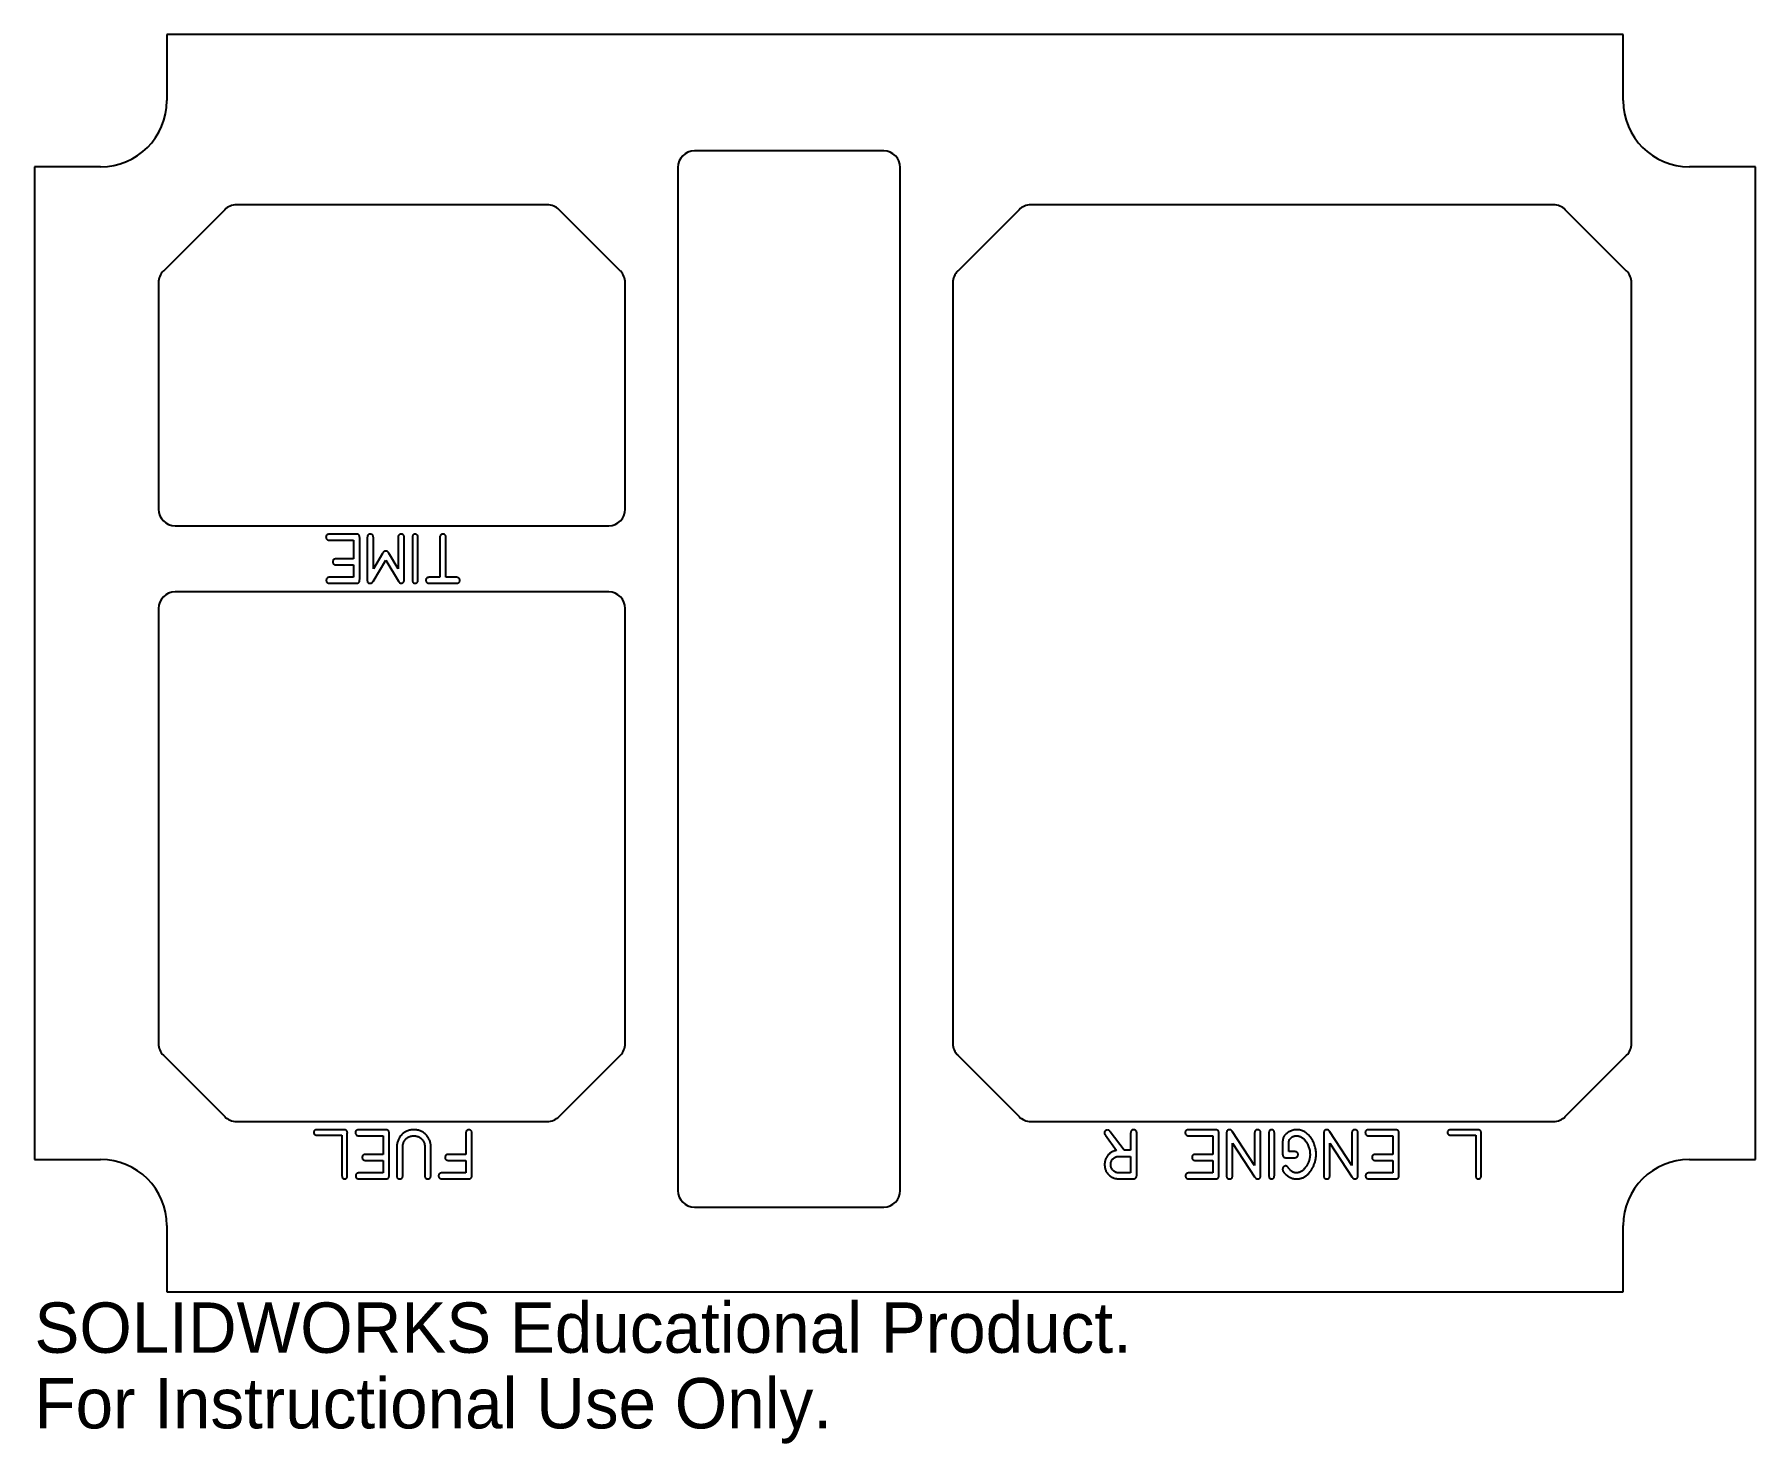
# Model space of a CAD drawing. Header units: inches. Extents: x -6.5 to 0, y -5.32 to 0.
import ezdxf

# ---------------------------------------------------------------- set-up
doc = ezdxf.new("R2010")
doc.units = ezdxf.units.IN
doc.header["$MEASUREMENT"] = 0
doc.styles.add('SLDTEXTSTYLE0', font='Arail.ttf')

msp = doc.modelspace()

# ---------------------------------------------------------------- texts
at = {"color": 7, "linetype": 'Continuous', "char_height": 0.1903, "attachment_point": 1, "style": 'SLDTEXTSTYLE0'}
for s, insert in [('SOLIDWORKS Educational Product.', (-6.5, -4.7901)), ('For Instructional Use Only.', (-6.5, -5.0756))]:
    msp.add_mtext(s, dxfattribs=dict(at, insert=insert))

# ---------------------------------------------------------------- linework, layer by layer
at = {"color": 1, "linetype": 'Continuous', "lineweight": 25}
for p, q in [((-6, 0), (-6, -0.25)), ((-0.5, 0), (-6, 0)), ((-0.5, -0.25), (-0.5, 0)), ((-3.2925, -0.44), (-4.0075, -0.44)), ((-6.5, -0.5), (-6.5, -4.25)), ((-6.25, -0.5), (-6.5, -0.5)), ((-4.07, -0.5025), (-4.07, -4.3675)), ((-3.23, -4.3675), (-3.23, -0.5025)), ((0, -0.5), (-0.25, -0.5)), ((0, -4.25), (0, -0.5)), ((-4.5629, -0.6438), (-5.7371, -0.6438)), ((-0.7629, -0.6438), (-2.7371, -0.6438)), ((-5.7812, -0.6621), (-6.0129, -0.8938)), ((-4.2871, -0.8938), (-4.5187, -0.6621)), ((-2.7812, -0.6621), (-3.0129, -0.8938)), ((-0.4871, -0.8938), (-0.7188, -0.6621)), ((-6.0312, -0.9379), (-6.0312, -1.7937)), ((-4.2687, -1.7937), (-4.2687, -0.9379)), ((-3.0312, -0.9379), (-3.0312, -3.8121)), ((-0.4688, -3.8121), (-0.4688, -0.9379)), ((-5.9688, -1.8562), (-4.3312, -1.8562)), ((-5.3838, -1.9106), (-5.2947, -1.9106)), ((-5.2864, -1.8877), (-5.3824, -1.8877)), ((-5.2947, -1.9106), (-5.2947, -1.9808)), ((-5.2717, -2.0586), (-5.2717, -1.9029)), ((-5.2429, -1.9004), (-5.2429, -2.0614)), ((-5.22, -2.0182), (-5.22, -1.9017)), ((-5.1266, -1.9023), (-5.1266, -2.0182)), ((-5.1036, -2.0584), (-5.1036, -1.9028)), ((-5.0723, -1.9004), (-5.0723, -2.0611)), ((-5.0519, -2.0602), (-5.0519, -1.9004)), ((-4.9688, -1.9018), (-4.9688, -2.0506)), ((-4.9459, -2.0506), (-4.9459, -1.9032)), ((-5.3589, -2.0037), (-5.2947, -2.0037)), ((-5.2947, -1.9808), (-5.3578, -1.9808)), ((-5.2947, -2.0037), (-5.2947, -2.0506)), ((-5.2211, -2.0662), (-5.1733, -1.9858)), ((-5.1859, -1.9615), (-5.22, -2.0182)), ((-5.1733, -1.9858), (-5.1255, -2.0651)), ((-5.1266, -2.0182), (-5.1612, -1.9601)), ((-5.3835, -2.0735), (-5.2869, -2.0735)), ((-5.2947, -2.0506), (-5.3824, -2.0506)), ((-5.0071, -2.0735), (-4.9096, -2.0735)), ((-4.9688, -2.0506), (-5.0062, -2.0506)), ((-4.9082, -2.0506), (-4.9459, -2.0506)), ((-4.3312, -2.1063), (-5.9688, -2.1063)), ((-6.0312, -2.1688), (-6.0312, -3.8121)), ((-4.2687, -3.8121), (-4.2687, -2.1688)), ((-6.0129, -3.8563), (-5.7812, -4.0879)), ((-4.5187, -4.0879), (-4.2871, -3.8563)), ((-3.0129, -3.8563), (-2.7812, -4.0879)), ((-0.7188, -4.0879), (-0.4871, -3.8563)), ((-5.7371, -4.1063), (-4.5629, -4.1063)), ((-5.4319, -4.158), (-5.3386, -4.158)), ((-5.3311, -4.1377), (-5.43, -4.1377)), ((-5.3386, -4.158), (-5.3386, -4.3111)), ((-5.3183, -4.3111), (-5.3183, -4.1514)), ((-5.1752, -4.1377), (-5.2712, -4.1377)), ((-5.1605, -4.3086), (-5.1605, -4.1529)), ((-4.8705, -4.1527), (-4.8705, -4.2308)), ((-4.8476, -4.308), (-4.8476, -4.1527)), ((-2.7371, -4.1063), (-0.7629, -4.1063)), ((-2.4551, -4.1586), (-2.4133, -4.2161)), ((-2.3849, -4.2152), (-2.4368, -4.145)), ((-2.3602, -4.1528), (-2.3602, -4.2152)), ((-2.3372, -4.3075), (-2.3372, -4.1538)), ((-2.0415, -4.1377), (-2.1375, -4.1377)), ((-2.0269, -4.3086), (-2.0269, -4.1529)), ((-1.9981, -4.1507), (-1.9981, -4.3097)), ((-1.8921, -4.2734), (-1.9751, -4.145)), ((-1.8921, -4.151), (-1.8921, -4.2734)), ((-1.8691, -4.3092), (-1.8691, -4.1526)), ((-1.8378, -4.1504), (-1.8378, -4.3111)), ((-1.8174, -4.3102), (-1.8174, -4.1504)), ((-1.6309, -4.1507), (-1.6309, -4.3097)), ((-1.5249, -4.2734), (-1.6079, -4.145)), ((-1.5249, -4.151), (-1.5249, -4.2734)), ((-1.5019, -4.3092), (-1.5019, -4.1526)), ((-1.3614, -4.1377), (-1.4574, -4.1377)), ((-1.3467, -4.3086), (-1.3467, -4.1529)), ((-1.1501, -4.158), (-1.0568, -4.158)), ((-1.0492, -4.1377), (-1.1481, -4.1377)), ((-1.0568, -4.158), (-1.0568, -4.3111)), ((-1.0364, -4.3111), (-1.0364, -4.1514)), ((-5.2726, -4.1606), (-5.1835, -4.1606)), ((-5.1835, -4.1606), (-5.1835, -4.2308)), ((-5.1317, -4.2048), (-5.1317, -4.3083)), ((-5.1088, -4.3083), (-5.1088, -4.2073)), ((-5.0257, -4.2065), (-5.0257, -4.3097)), ((-5.0028, -4.3103), (-5.0028, -4.2059)), ((-2.3602, -4.2152), (-2.3849, -4.2152)), ((-2.1389, -4.1606), (-2.0498, -4.1606)), ((-2.0498, -4.1606), (-2.0498, -4.2308)), ((-1.9751, -4.3087), (-1.9751, -4.1881)), ((-1.9751, -4.1881), (-1.8918, -4.3156)), ((-1.786, -4.184), (-1.786, -4.2278)), ((-1.7631, -4.2204), (-1.7631, -4.1914)), ((-1.7428, -4.2204), (-1.7631, -4.2204)), ((-1.6079, -4.3087), (-1.6079, -4.1881)), ((-1.6079, -4.1881), (-1.5246, -4.3156)), ((-1.4588, -4.1606), (-1.3697, -4.1606)), ((-1.3697, -4.1606), (-1.3697, -4.2308)), ((-6.5, -4.25), (-6.25, -4.25)), ((-5.2477, -4.2537), (-5.1835, -4.2537)), ((-5.1835, -4.2308), (-5.2466, -4.2308)), ((-5.1835, -4.2537), (-5.1835, -4.3006)), ((-4.9334, -4.2537), (-4.8705, -4.2537)), ((-4.8705, -4.2308), (-4.9325, -4.2308)), ((-4.8705, -4.2537), (-4.8705, -4.3006)), ((-2.4002, -4.2382), (-2.3602, -4.2382)), ((-2.3602, -4.2382), (-2.3602, -4.3006)), ((-2.1141, -4.2537), (-2.0498, -4.2537)), ((-2.0498, -4.2308), (-2.1129, -4.2308)), ((-2.0498, -4.2537), (-2.0498, -4.3006)), ((-1.7711, -4.2434), (-1.7439, -4.2434)), ((-1.4339, -4.2537), (-1.3697, -4.2537)), ((-1.3697, -4.2308), (-1.4328, -4.2308)), ((-1.3697, -4.2537), (-1.3697, -4.3006)), ((-0.25, -4.25), (0, -4.25)), ((-5.2723, -4.3235), (-5.1757, -4.3235)), ((-5.1835, -4.3006), (-5.2712, -4.3006)), ((-4.8705, -4.3006), (-4.9588, -4.3006)), ((-4.9588, -4.3235), (-4.864, -4.3235)), ((-2.3602, -4.3006), (-2.4022, -4.3006)), ((-2.4014, -4.3235), (-2.3541, -4.3235)), ((-2.1387, -4.3235), (-2.0421, -4.3235)), ((-2.0498, -4.3006), (-2.1375, -4.3006)), ((-1.4585, -4.3235), (-1.3619, -4.3235)), ((-1.3697, -4.3006), (-1.4574, -4.3006)), ((-4.0075, -4.43), (-3.2925, -4.43)), ((-6, -4.5), (-6, -4.75)), ((-0.5, -4.75), (-0.5, -4.5)), ((-6, -4.75), (-0.5, -4.75))]:
    msp.add_line(p, q, dxfattribs=at)
for centre, radius, start, end in [((-6.25, -0.25), 0.25, 270, 0), ((-0.25, -0.25), 0.25, 180, 270), ((-4.0075, -0.5025), 0.0625, 90, 180), ((-3.2925, -0.5025), 0.0625, 0, 90), ((-5.7371, -0.7063), 0.0625, 90, 135), ((-4.5629, -0.7063), 0.0625, 45, 90), ((-2.7371, -0.7063), 0.0625, 90, 135), ((-0.7629, -0.7063), 0.0625, 45, 90), ((-5.9688, -0.9379), 0.0625, 135, 180), ((-4.3312, -0.9379), 0.0625, 0, 45), ((-2.9688, -0.9379), 0.0625, 135, 180), ((-0.5312, -0.9379), 0.0625, 0, 45), ((-5.9688, -1.7937), 0.0625, 180, 270), ((-4.3312, -1.7937), 0.0625, 270, 0), ((-5.9688, -2.1688), 0.0625, 90, 180), ((-4.3312, -2.1688), 0.0625, 0, 90), ((-5.9688, -3.8121), 0.0625, 180, 225), ((-4.3312, -3.8121), 0.0625, 315, 0), ((-2.9688, -3.8121), 0.0625, 180, 225), ((-0.5312, -3.8121), 0.0625, 315, 0), ((-5.7371, -4.0438), 0.0625, 225, 270), ((-4.5629, -4.0438), 0.0625, 270, 315), ((-2.7371, -4.0438), 0.0625, 225, 270), ((-0.7629, -4.0438), 0.0625, 270, 315), ((-6.25, -4.5), 0.25, 0, 90), ((-0.25, -4.5), 0.25, 90, 180), ((-4.0075, -4.3675), 0.0625, 180, 270), ((-3.2925, -4.3675), 0.0625, 270, 0)]:
    msp.add_arc(centre, radius, start, end, dxfattribs=at)
for points, knots in [([(-5.3824, -1.8877), (-5.3837, -1.8877), (-5.3862, -1.8877), (-5.3897, -1.8882), (-5.3926, -1.889), (-5.395, -1.8902), (-5.3969, -1.8919), (-5.3982, -1.8939), (-5.3989, -1.8964), (-5.3989, -1.8981), (-5.3989, -1.899)], [0, 0, 0, 0, 0.174573, 0.32497, 0.454688, 0.569092, 0.673273, 0.774858, 0.880749, 1, 1, 1, 1]), ([(-5.3989, -1.899), (-5.3987, -1.9003), (-5.3985, -1.9026), (-5.3969, -1.9058), (-5.3945, -1.9083), (-5.3924, -1.9093), (-5.3913, -1.9098)], [0, 0, 0, 0, 0.269511, 0.509617, 0.744319, 1, 1, 1, 1]), ([(-5.3913, -1.9098), (-5.3909, -1.91), (-5.39, -1.9103), (-5.3884, -1.9106), (-5.3863, -1.9106), (-5.3847, -1.9106), (-5.3838, -1.9106)], [0, 0, 0, 0, 0.185122, 0.36714, 0.620416, 1, 1, 1, 1]), ([(-5.2717, -1.9029), (-5.2717, -1.9015), (-5.2716, -1.8991), (-5.2721, -1.8957), (-5.2729, -1.8929), (-5.2745, -1.8907), (-5.2766, -1.8892), (-5.2794, -1.8882), (-5.2827, -1.8876), (-5.2851, -1.8876), (-5.2864, -1.8877)], [0, 0, 0, 0, 0.157549, 0.290229, 0.403641, 0.503585, 0.603169, 0.714666, 0.84627, 1, 1, 1, 1]), ([(-5.2316, -1.8877), (-5.2325, -1.8877), (-5.2341, -1.8878), (-5.2364, -1.8884), (-5.2383, -1.8894), (-5.24, -1.8909), (-5.2412, -1.8927), (-5.2421, -1.8949), (-5.2427, -1.8975), (-5.2429, -1.8994), (-5.2429, -1.9004)], [0, 0, 0, 0, 0.132713, 0.252265, 0.363903, 0.472404, 0.585277, 0.708362, 0.846212, 1, 1, 1, 1]), ([(-5.2208, -1.8934), (-5.2214, -1.8925), (-5.2225, -1.8909), (-5.225, -1.8891), (-5.2281, -1.888), (-5.2304, -1.8878), (-5.2316, -1.8877)], [0, 0, 0, 0, 0.230738, 0.462129, 0.711791, 1, 1, 1, 1]), ([(-5.22, -1.9017), (-5.22, -1.9007), (-5.22, -1.8989), (-5.2202, -1.8965), (-5.2204, -1.8948), (-5.2207, -1.8938), (-5.2208, -1.8934)], [0, 0, 0, 0, 0.373746, 0.642778, 0.836324, 1, 1, 1, 1]), ([(-5.1255, -1.8939), (-5.1257, -1.8944), (-5.126, -1.8955), (-5.1264, -1.8973), (-5.1266, -1.8996), (-5.1266, -1.9013), (-5.1266, -1.9023)], [0, 0, 0, 0, 0.195534, 0.395189, 0.647995, 1, 1, 1, 1]), ([(-5.1148, -1.8877), (-5.116, -1.8878), (-5.1183, -1.888), (-5.1214, -1.8893), (-5.124, -1.8912), (-5.125, -1.893), (-5.1255, -1.8939)], [0, 0, 0, 0, 0.264173, 0.52785, 0.771962, 1, 1, 1, 1]), ([(-5.1036, -1.9028), (-5.1036, -1.9016), (-5.1037, -1.8993), (-5.1041, -1.8961), (-5.105, -1.8934), (-5.1062, -1.8912), (-5.1079, -1.8895), (-5.1099, -1.8883), (-5.1123, -1.8877), (-5.114, -1.8877), (-5.1148, -1.8877)], [0, 0, 0, 0, 0.16895, 0.315731, 0.445127, 0.5584, 0.663647, 0.767004, 0.877117, 1, 1, 1, 1]), ([(-5.0712, -1.8923), (-5.0714, -1.8928), (-5.0718, -1.8938), (-5.0721, -1.8955), (-5.0723, -1.8977), (-5.0723, -1.8994), (-5.0723, -1.9004)], [0, 0, 0, 0, 0.195782, 0.389856, 0.639234, 1, 1, 1, 1]), ([(-5.0622, -1.8877), (-5.0631, -1.8877), (-5.0649, -1.8879), (-5.0674, -1.8889), (-5.0697, -1.8903), (-5.0707, -1.8916), (-5.0712, -1.8923)], [0, 0, 0, 0, 0.254027, 0.515009, 0.769478, 1, 1, 1, 1]), ([(-5.0527, -1.8934), (-5.0531, -1.8926), (-5.0541, -1.8909), (-5.0565, -1.8892), (-5.0592, -1.8879), (-5.0612, -1.8878), (-5.0622, -1.8877)], [0, 0, 0, 0, 0.232738, 0.479688, 0.740584, 1, 1, 1, 1]), ([(-5.0519, -1.9004), (-5.0519, -1.8994), (-5.0519, -1.8979), (-5.0519, -1.8959), (-5.0522, -1.8945), (-5.0525, -1.8937), (-5.0527, -1.8934)], [0, 0, 0, 0, 0.403005, 0.651878, 0.824747, 1, 1, 1, 1]), ([(-4.9677, -1.8936), (-4.9679, -1.8941), (-4.9683, -1.8951), (-4.9687, -1.8968), (-4.9688, -1.899), (-4.9688, -1.9008), (-4.9688, -1.9018)], [0, 0, 0, 0, 0.1807637, 0.3698303, 0.622332, 1, 1, 1, 1]), ([(-4.9573, -1.8877), (-4.9585, -1.8877), (-4.9606, -1.8879), (-4.9636, -1.8891), (-4.9661, -1.891), (-4.9672, -1.8928), (-4.9677, -1.8936)], [0, 0, 0, 0, 0.271915, 0.5139, 0.751504, 1, 1, 1, 1]), ([(-4.9461, -1.8956), (-4.9463, -1.8951), (-4.9467, -1.8939), (-4.9476, -1.8924), (-4.9488, -1.8911), (-4.9507, -1.8896), (-4.9535, -1.888), (-4.956, -1.8878), (-4.9573, -1.8877)], [0, 0, 0, 0, 0.120094, 0.238507, 0.357556, 0.48472, 0.738153, 1, 1, 1, 1]), ([(-4.9459, -1.9032), (-4.9459, -1.9022), (-4.9458, -1.9006), (-4.9459, -1.8985), (-4.946, -1.8969), (-4.9461, -1.8961), (-4.9461, -1.8956)], [0, 0, 0, 0, 0.398255, 0.647892, 0.828751, 1, 1, 1, 1]), ([(-5.3578, -1.9808), (-5.359, -1.9808), (-5.3614, -1.9808), (-5.3646, -1.9813), (-5.3673, -1.9821), (-5.3696, -1.9833), (-5.3713, -1.985), (-5.3725, -1.987), (-5.3732, -1.9895), (-5.3732, -1.9912), (-5.3732, -1.9921)], [0, 0, 0, 0, 0.170074, 0.316341, 0.443121, 0.556197, 0.661047, 0.765272, 0.875406, 1, 1, 1, 1]), ([(-5.3732, -1.9921), (-5.3732, -1.993), (-5.3731, -1.9948), (-5.3725, -1.9973), (-5.3714, -1.9994), (-5.3697, -2.001), (-5.3676, -2.0023), (-5.3651, -2.0032), (-5.3622, -2.0037), (-5.36, -2.0037), (-5.3589, -2.0037)], [0, 0, 0, 0, 0.131943, 0.248643, 0.357121, 0.46377, 0.576078, 0.699869, 0.839541, 1, 1, 1, 1]), ([(-5.173, -1.9517), (-5.1737, -1.9517), (-5.1749, -1.9518), (-5.1767, -1.9519), (-5.1783, -1.9526), (-5.1798, -1.9533), (-5.1811, -1.9547), (-5.1826, -1.9564), (-5.1842, -1.9588), (-5.1853, -1.9606), (-5.1859, -1.9615)], [0, 0, 0, 0, 0.112445, 0.21645, 0.311298, 0.402519, 0.505251, 0.638112, 0.803125, 1, 1, 1, 1]), ([(-5.1612, -1.9601), (-5.1617, -1.9593), (-5.1626, -1.9579), (-5.164, -1.9559), (-5.1654, -1.9544), (-5.1671, -1.953), (-5.1696, -1.9518), (-5.1718, -1.9518), (-5.173, -1.9517)], [0, 0, 0, 0, 0.17998, 0.334171, 0.464622, 0.571081, 0.770118, 1, 1, 1, 1]), ([(-5.3824, -2.0506), (-5.3836, -2.0506), (-5.3859, -2.0506), (-5.3891, -2.0511), (-5.3918, -2.052), (-5.394, -2.0533), (-5.3958, -2.0549), (-5.397, -2.0571), (-5.3977, -2.0595), (-5.3977, -2.0613), (-5.3977, -2.0622)], [0, 0, 0, 0, 0.167024, 0.311138, 0.437927, 0.549828, 0.656796, 0.762138, 0.874038, 1, 1, 1, 1]), ([(-5.3977, -2.0622), (-5.3977, -2.0631), (-5.3977, -2.0648), (-5.397, -2.0672), (-5.3959, -2.0692), (-5.3943, -2.0709), (-5.3922, -2.0721), (-5.3897, -2.073), (-5.3868, -2.0735), (-5.3846, -2.0735), (-5.3835, -2.0735)], [0, 0, 0, 0, 0.127989, 0.244452, 0.351055, 0.459193, 0.570407, 0.695928, 0.837219, 1, 1, 1, 1]), ([(-5.2869, -2.0735), (-5.2856, -2.0735), (-5.2831, -2.0736), (-5.2798, -2.0731), (-5.277, -2.0721), (-5.2748, -2.0706), (-5.2732, -2.0684), (-5.2722, -2.0656), (-5.2717, -2.0623), (-5.2717, -2.0599), (-5.2717, -2.0586)], [0, 0, 0, 0, 0.157132, 0.289677, 0.403843, 0.503503, 0.602805, 0.715477, 0.846707, 1, 1, 1, 1]), ([(-5.2429, -2.0614), (-5.2429, -2.0624), (-5.243, -2.0642), (-5.2425, -2.0668), (-5.2418, -2.069), (-5.2405, -2.0708), (-5.239, -2.0722), (-5.237, -2.0731), (-5.2347, -2.0736), (-5.2331, -2.0735), (-5.2322, -2.0735)], [0, 0, 0, 0, 0.157138, 0.293657, 0.413846, 0.522798, 0.630234, 0.741011, 0.86118, 1, 1, 1, 1]), ([(-5.2322, -2.0735), (-5.2311, -2.0735), (-5.229, -2.0734), (-5.2265, -2.0724), (-5.2249, -2.0711), (-5.2237, -2.0698), (-5.2223, -2.0681), (-5.2215, -2.0669), (-5.2211, -2.0662)], [0, 0, 0, 0, 0.23655, 0.442392, 0.550927, 0.680922, 0.827996, 1, 1, 1, 1]), ([(-5.1255, -2.0651), (-5.1251, -2.0658), (-5.1243, -2.0672), (-5.1231, -2.0689), (-5.122, -2.0703), (-5.1205, -2.0717), (-5.1183, -2.0728), (-5.1164, -2.0729), (-5.1154, -2.073)], [0, 0, 0, 0, 0.180976, 0.334663, 0.468125, 0.579895, 0.780988, 1, 1, 1, 1]), ([(-5.1154, -2.073), (-5.1144, -2.073), (-5.1126, -2.0729), (-5.1102, -2.0723), (-5.108, -2.0712), (-5.1064, -2.0695), (-5.105, -2.0674), (-5.1042, -2.0648), (-5.1036, -2.0618), (-5.1036, -2.0596), (-5.1036, -2.0584)], [0, 0, 0, 0, 0.1314, 0.247774, 0.354267, 0.461615, 0.572866, 0.697925, 0.838731, 1, 1, 1, 1]), ([(-5.0723, -2.0611), (-5.0722, -2.0621), (-5.0722, -2.0639), (-5.0717, -2.0665), (-5.0709, -2.0688), (-5.0698, -2.0705), (-5.0684, -2.072), (-5.0666, -2.0729), (-5.0645, -2.0735), (-5.063, -2.0735), (-5.0622, -2.0735)], [0, 0, 0, 0, 0.162458, 0.305977, 0.430072, 0.545023, 0.649455, 0.757993, 0.87186, 1, 1, 1, 1]), ([(-5.0622, -2.0735), (-5.0614, -2.0735), (-5.0596, -2.0733), (-5.0572, -2.0724), (-5.055, -2.0709), (-5.0538, -2.0696), (-5.0532, -2.0689)], [0, 0, 0, 0, 0.252822, 0.495908, 0.737887, 1, 1, 1, 1]), ([(-5.0532, -2.0689), (-5.053, -2.0685), (-5.0525, -2.0675), (-5.0521, -2.0658), (-5.0519, -2.0633), (-5.0519, -2.0614), (-5.0519, -2.0602)], [0, 0, 0, 0, 0.17074, 0.353681, 0.613671, 1, 1, 1, 1]), ([(-5.0062, -2.0506), (-5.0075, -2.0506), (-5.0097, -2.0507), (-5.0129, -2.0511), (-5.0156, -2.052), (-5.0178, -2.0532), (-5.0195, -2.0548), (-5.0208, -2.0568), (-5.0215, -2.0591), (-5.0216, -2.0608), (-5.0216, -2.0617)], [0, 0, 0, 0, 0.167971, 0.315478, 0.443154, 0.558617, 0.664384, 0.768603, 0.877991, 1, 1, 1, 1]), ([(-5.0216, -2.0617), (-5.0216, -2.0626), (-5.0215, -2.0643), (-5.0208, -2.0668), (-5.0196, -2.0689), (-5.0179, -2.0707), (-5.0158, -2.0719), (-5.0133, -2.0729), (-5.0103, -2.0734), (-5.0082, -2.0735), (-5.0071, -2.0735)], [0, 0, 0, 0, 0.131132, 0.247224, 0.358152, 0.465143, 0.578981, 0.702243, 0.842783, 1, 1, 1, 1]), ([(-4.9096, -2.0735), (-4.9083, -2.0735), (-4.9059, -2.0735), (-4.9025, -2.073), (-4.8997, -2.0722), (-4.8973, -2.071), (-4.8955, -2.0694), (-4.8941, -2.0674), (-4.8935, -2.0651), (-4.8934, -2.0634), (-4.8934, -2.0625)], [0, 0, 0, 0, 0.172501, 0.322512, 0.454558, 0.568503, 0.674738, 0.776467, 0.882209, 1, 1, 1, 1]), ([(-4.8934, -2.0625), (-4.8934, -2.0616), (-4.8935, -2.0598), (-4.8943, -2.0574), (-4.8954, -2.0552), (-4.8971, -2.0535), (-4.8992, -2.0522), (-4.9018, -2.0513), (-4.9049, -2.0507), (-4.907, -2.0506), (-4.9082, -2.0506)], [0, 0, 0, 0, 0.129333, 0.24452, 0.353163, 0.460124, 0.575129, 0.700367, 0.841001, 1, 1, 1, 1]), ([(-5.4381, -4.1382), (-5.4391, -4.1387), (-5.4411, -4.1395), (-5.4434, -4.1418), (-5.4449, -4.1447), (-5.4452, -4.1469), (-5.4453, -4.148)], [0, 0, 0, 0, 0.259492, 0.497755, 0.736323, 1, 1, 1, 1]), ([(-5.4453, -4.148), (-5.4452, -4.1491), (-5.445, -4.1512), (-5.4434, -4.154), (-5.4412, -4.1563), (-5.4393, -4.1571), (-5.4383, -4.1575)], [0, 0, 0, 0, 0.25218, 0.505818, 0.756449, 1, 1, 1, 1]), ([(-5.4383, -4.1575), (-5.438, -4.1576), (-5.4372, -4.1579), (-5.4358, -4.158), (-5.4341, -4.158), (-5.4327, -4.158), (-5.4319, -4.158)], [0, 0, 0, 0, 0.187597, 0.37633, 0.625845, 1, 1, 1, 1]), ([(-5.43, -4.1377), (-5.4307, -4.1377), (-5.432, -4.1377), (-5.4337, -4.1376), (-5.435, -4.1377), (-5.4361, -4.1377), (-5.4371, -4.1378), (-5.4378, -4.1381), (-5.4381, -4.1382)], [0, 0, 0, 0, 0.270371, 0.477815, 0.635946, 0.739786, 0.884377, 1, 1, 1, 1]), ([(-5.3183, -4.1514), (-5.3182, -4.1503), (-5.3181, -4.1483), (-5.3186, -4.1455), (-5.3196, -4.143), (-5.321, -4.141), (-5.3228, -4.1394), (-5.3252, -4.1384), (-5.328, -4.1377), (-5.33, -4.1377), (-5.3311, -4.1377)], [0, 0, 0, 0, 0.146665, 0.277875, 0.393147, 0.501819, 0.610632, 0.724698, 0.853757, 1, 1, 1, 1]), ([(-5.2712, -4.1377), (-5.2725, -4.1377), (-5.275, -4.1377), (-5.2785, -4.1382), (-5.2814, -4.139), (-5.2838, -4.1402), (-5.2857, -4.1419), (-5.287, -4.1439), (-5.2877, -4.1464), (-5.2877, -4.1481), (-5.2877, -4.149)], [0, 0, 0, 0, 0.174573, 0.32497, 0.454688, 0.569092, 0.673273, 0.774858, 0.880749, 1, 1, 1, 1]), ([(-5.2877, -4.149), (-5.2875, -4.1503), (-5.2873, -4.1526), (-5.2857, -4.1558), (-5.2833, -4.1583), (-5.2812, -4.1593), (-5.2801, -4.1598)], [0, 0, 0, 0, 0.269511, 0.509617, 0.744319, 1, 1, 1, 1]), ([(-5.2801, -4.1598), (-5.2797, -4.16), (-5.2788, -4.1603), (-5.2772, -4.1606), (-5.2751, -4.1606), (-5.2735, -4.1606), (-5.2726, -4.1606)], [0, 0, 0, 0, 0.185122, 0.36714, 0.620416, 1, 1, 1, 1]), ([(-5.1605, -4.1529), (-5.1605, -4.1515), (-5.1604, -4.1491), (-5.1609, -4.1457), (-5.1617, -4.1429), (-5.1633, -4.1407), (-5.1654, -4.1392), (-5.1682, -4.1382), (-5.1715, -4.1376), (-5.1739, -4.1376), (-5.1752, -4.1377)], [0, 0, 0, 0, 0.157549, 0.290229, 0.403641, 0.503585, 0.603169, 0.714666, 0.84627, 1, 1, 1, 1]), ([(-5.0671, -4.1377), (-5.0695, -4.1378), (-5.074, -4.1379), (-5.0807, -4.1389), (-5.087, -4.1405), (-5.093, -4.1426), (-5.0987, -4.1452), (-5.104, -4.1484), (-5.109, -4.1522), (-5.1135, -4.1565), (-5.1177, -4.1613), (-5.1214, -4.1664), (-5.1244, -4.1719), (-5.127, -4.1778), (-5.129, -4.1841), (-5.1305, -4.1906), (-5.1315, -4.1976), (-5.1316, -4.2024), (-5.1317, -4.2048)], [0, 0, 0, 0, 0.067173, 0.131422, 0.193661, 0.254469, 0.313951, 0.37325, 0.432715, 0.493321, 0.554037, 0.614375, 0.674766, 0.736049, 0.798444, 0.863236, 0.930118, 1, 1, 1, 1]), ([(-5.0069, -4.1786), (-5.0076, -4.1771), (-5.0088, -4.174), (-5.0112, -4.1696), (-5.0137, -4.1654), (-5.0165, -4.1615), (-5.0196, -4.1579), (-5.023, -4.1545), (-5.0266, -4.1514), (-5.0305, -4.1486), (-5.0345, -4.1461), (-5.0388, -4.1439), (-5.0432, -4.142), (-5.0476, -4.1404), (-5.0523, -4.1393), (-5.0571, -4.1384), (-5.0621, -4.1378), (-5.0654, -4.1377), (-5.0671, -4.1377)], [0, 0, 0, 0, 0.065829, 0.129932, 0.192411, 0.254751, 0.315742, 0.376914, 0.437906, 0.499824, 0.561859, 0.622929, 0.684105, 0.745419, 0.807732, 0.870287, 0.934284, 1, 1, 1, 1]), ([(-4.8697, -4.1451), (-4.8699, -4.1455), (-4.8703, -4.1464), (-4.8705, -4.148), (-4.8706, -4.1501), (-4.8705, -4.1518), (-4.8705, -4.1527)], [0, 0, 0, 0, 0.183204, 0.368477, 0.61913, 1, 1, 1, 1]), ([(-4.8591, -4.1377), (-4.8603, -4.1378), (-4.8627, -4.138), (-4.8654, -4.1393), (-4.8672, -4.1407), (-4.8683, -4.142), (-4.8692, -4.1435), (-4.8696, -4.1446), (-4.8697, -4.1451)], [0, 0, 0, 0, 0.260463, 0.513082, 0.636554, 0.7556, 0.87629, 1, 1, 1, 1]), ([(-4.8484, -4.1442), (-4.849, -4.1433), (-4.8501, -4.1414), (-4.8526, -4.1393), (-4.8556, -4.138), (-4.8579, -4.1378), (-4.8591, -4.1377)], [0, 0, 0, 0, 0.2505977, 0.488274, 0.7291869, 1, 1, 1, 1]), ([(-4.8476, -4.1527), (-4.8476, -4.1516), (-4.8476, -4.1498), (-4.8477, -4.1475), (-4.8479, -4.1457), (-4.8483, -4.1447), (-4.8484, -4.1442)], [0, 0, 0, 0, 0.380827, 0.630759, 0.816703, 1, 1, 1, 1]), ([(-2.4475, -4.1386), (-2.4483, -4.1387), (-2.4499, -4.1388), (-2.4521, -4.1394), (-2.4541, -4.1404), (-2.4559, -4.1417), (-2.4573, -4.1434), (-2.4584, -4.1453), (-2.4591, -4.1474), (-2.4592, -4.1489), (-2.4593, -4.1497)], [0, 0, 0, 0, 0.135646, 0.261721, 0.384461, 0.506394, 0.629134, 0.747998, 0.871067, 1, 1, 1, 1]), ([(-2.4593, -4.1497), (-2.4592, -4.1503), (-2.4592, -4.1516), (-2.4586, -4.1535), (-2.4576, -4.1554), (-2.4567, -4.1566), (-2.4562, -4.1572)], [0, 0, 0, 0, 0.2263142, 0.4653287, 0.7196343, 1, 1, 1, 1]), ([(-2.4562, -4.1572), (-2.456, -4.1574), (-2.4555, -4.1578), (-2.4553, -4.1583), (-2.4551, -4.1586)], [0, 0, 0, 0, 0.599388, 1, 1, 1, 1]), ([(-2.4368, -4.145), (-2.4373, -4.1444), (-2.4381, -4.1433), (-2.4394, -4.1419), (-2.4406, -4.1408), (-2.4422, -4.1396), (-2.4445, -4.1387), (-2.4465, -4.1387), (-2.4475, -4.1386)], [0, 0, 0, 0, 0.167316, 0.314257, 0.44369, 0.554631, 0.763519, 1, 1, 1, 1]), ([(-2.3488, -4.1377), (-2.3497, -4.1377), (-2.3514, -4.1377), (-2.3538, -4.1383), (-2.3559, -4.1395), (-2.3575, -4.1412), (-2.3587, -4.1434), (-2.3596, -4.1461), (-2.3601, -4.1493), (-2.3601, -4.1516), (-2.3602, -4.1528)], [0, 0, 0, 0, 0.122837, 0.234702, 0.33802, 0.443195, 0.556426, 0.685775, 0.832502, 1, 1, 1, 1]), ([(-2.3375, -4.1461), (-2.3376, -4.1455), (-2.3379, -4.1443), (-2.3388, -4.1426), (-2.3399, -4.1412), (-2.3414, -4.14), (-2.343, -4.139), (-2.3448, -4.1382), (-2.3468, -4.1378), (-2.3481, -4.1377), (-2.3488, -4.1377)], [0, 0, 0, 0, 0.123366, 0.242353, 0.362472, 0.483883, 0.610359, 0.735567, 0.865265, 1, 1, 1, 1]), ([(-2.3372, -4.1538), (-2.3372, -4.1527), (-2.3372, -4.1509), (-2.3372, -4.1487), (-2.3373, -4.1472), (-2.3374, -4.1464), (-2.3375, -4.1461)], [0, 0, 0, 0, 0.430216, 0.695917, 0.868123, 1, 1, 1, 1]), ([(-2.1375, -4.1377), (-2.1389, -4.1377), (-2.1414, -4.1377), (-2.1448, -4.1382), (-2.1478, -4.139), (-2.1502, -4.1402), (-2.152, -4.1419), (-2.1533, -4.1439), (-2.1541, -4.1464), (-2.154, -4.1481), (-2.154, -4.149)], [0, 0, 0, 0, 0.174573, 0.32497, 0.454688, 0.569092, 0.673273, 0.774858, 0.880749, 1, 1, 1, 1]), ([(-2.154, -4.149), (-2.1539, -4.1503), (-2.1536, -4.1526), (-2.1521, -4.1558), (-2.1497, -4.1583), (-2.1476, -4.1593), (-2.1465, -4.1598)], [0, 0, 0, 0, 0.269511, 0.509617, 0.744319, 1, 1, 1, 1]), ([(-2.1465, -4.1598), (-2.146, -4.16), (-2.1452, -4.1603), (-2.1436, -4.1606), (-2.1415, -4.1606), (-2.1399, -4.1606), (-2.1389, -4.1606)], [0, 0, 0, 0, 0.1851218, 0.3671396, 0.6204155, 1, 1, 1, 1]), ([(-2.0269, -4.1529), (-2.0268, -4.1515), (-2.0268, -4.1491), (-2.0272, -4.1457), (-2.0281, -4.1429), (-2.0296, -4.1407), (-2.0318, -4.1392), (-2.0345, -4.1382), (-2.0378, -4.1376), (-2.0402, -4.1376), (-2.0415, -4.1377)], [0, 0, 0, 0, 0.157549, 0.290229, 0.403641, 0.503585, 0.603169, 0.714666, 0.84627, 1, 1, 1, 1]), ([(-1.9871, -4.1377), (-1.9879, -4.1377), (-1.9895, -4.1378), (-1.9918, -4.1384), (-1.9937, -4.1394), (-1.9953, -4.1409), (-1.9965, -4.1428), (-1.9974, -4.1451), (-1.9979, -4.1477), (-1.998, -4.1497), (-1.9981, -4.1507)], [0, 0, 0, 0, 0.129681, 0.246526, 0.358508, 0.466217, 0.578973, 0.702474, 0.843136, 1, 1, 1, 1]), ([(-1.9751, -4.145), (-1.976, -4.1439), (-1.9776, -4.1418), (-1.9805, -4.1393), (-1.9837, -4.1379), (-1.986, -4.1377), (-1.9871, -4.1377)], [0, 0, 0, 0, 0.290034, 0.543231, 0.774596, 1, 1, 1, 1]), ([(-1.8805, -4.1377), (-1.8814, -4.1377), (-1.883, -4.1378), (-1.8854, -4.1384), (-1.8874, -4.1395), (-1.889, -4.141), (-1.8904, -4.1429), (-1.8913, -4.1453), (-1.8919, -4.148), (-1.892, -4.1499), (-1.8921, -4.151)], [0, 0, 0, 0, 0.132034, 0.251784, 0.362202, 0.471052, 0.584396, 0.708722, 0.845624, 1, 1, 1, 1]), ([(-1.8703, -4.1434), (-1.8708, -4.1425), (-1.872, -4.1409), (-1.8744, -4.1391), (-1.8773, -4.1379), (-1.8794, -4.1378), (-1.8805, -4.1377)], [0, 0, 0, 0, 0.2471869, 0.485102, 0.7299147, 1, 1, 1, 1]), ([(-1.8691, -4.1526), (-1.8691, -4.1515), (-1.8691, -4.1495), (-1.8693, -4.1468), (-1.8697, -4.1449), (-1.8701, -4.1439), (-1.8703, -4.1434)], [0, 0, 0, 0, 0.376449, 0.639047, 0.831738, 1, 1, 1, 1]), ([(-1.8367, -4.1423), (-1.8369, -4.1428), (-1.8373, -4.1438), (-1.8376, -4.1455), (-1.8378, -4.1477), (-1.8378, -4.1494), (-1.8378, -4.1504)], [0, 0, 0, 0, 0.195782, 0.389856, 0.639234, 1, 1, 1, 1]), ([(-1.8277, -4.1377), (-1.8286, -4.1377), (-1.8304, -4.1379), (-1.8329, -4.1389), (-1.8352, -4.1403), (-1.8362, -4.1416), (-1.8367, -4.1423)], [0, 0, 0, 0, 0.254027, 0.515009, 0.769478, 1, 1, 1, 1]), ([(-1.8182, -4.1434), (-1.8187, -4.1426), (-1.8196, -4.1409), (-1.822, -4.1392), (-1.8247, -4.1379), (-1.8267, -4.1378), (-1.8277, -4.1377)], [0, 0, 0, 0, 0.232738, 0.479688, 0.740584, 1, 1, 1, 1]), ([(-1.8174, -4.1504), (-1.8174, -4.1494), (-1.8174, -4.1479), (-1.8175, -4.1459), (-1.8177, -4.1445), (-1.818, -4.1437), (-1.8182, -4.1434)], [0, 0, 0, 0, 0.403005, 0.651878, 0.824747, 1, 1, 1, 1]), ([(-1.7326, -4.1377), (-1.7349, -4.1377), (-1.7396, -4.1379), (-1.7464, -4.1393), (-1.7531, -4.1412), (-1.7595, -4.144), (-1.7655, -4.1473), (-1.7709, -4.1513), (-1.7757, -4.1558), (-1.7784, -4.1592), (-1.7798, -4.1609)], [0, 0, 0, 0, 0.129324, 0.256044, 0.383007, 0.51128, 0.638156, 0.760261, 0.880429, 1, 1, 1, 1]), ([(-1.6818, -4.1649), (-1.6836, -4.1627), (-1.687, -4.1585), (-1.6927, -4.153), (-1.6987, -4.1482), (-1.705, -4.1443), (-1.7115, -4.1414), (-1.7183, -4.1392), (-1.7254, -4.1379), (-1.7302, -4.1378), (-1.7326, -4.1377)], [0, 0, 0, 0, 0.140054, 0.272489, 0.399611, 0.521935, 0.640826, 0.759272, 0.878088, 1, 1, 1, 1]), ([(-1.6198, -4.1377), (-1.6207, -4.1377), (-1.6223, -4.1378), (-1.6245, -4.1384), (-1.6265, -4.1394), (-1.6281, -4.1409), (-1.6293, -4.1428), (-1.6302, -4.1451), (-1.6307, -4.1477), (-1.6308, -4.1497), (-1.6309, -4.1507)], [0, 0, 0, 0, 0.129681, 0.246526, 0.358508, 0.466217, 0.578973, 0.702474, 0.843136, 1, 1, 1, 1]), ([(-1.6079, -4.145), (-1.6088, -4.1439), (-1.6104, -4.1418), (-1.6133, -4.1393), (-1.6165, -4.1379), (-1.6187, -4.1377), (-1.6198, -4.1377)], [0, 0, 0, 0, 0.290034, 0.543231, 0.774596, 1, 1, 1, 1]), ([(-1.5133, -4.1377), (-1.5141, -4.1377), (-1.5158, -4.1378), (-1.5182, -4.1384), (-1.5202, -4.1395), (-1.5218, -4.141), (-1.5232, -4.1429), (-1.524, -4.1453), (-1.5247, -4.148), (-1.5248, -4.1499), (-1.5249, -4.151)], [0, 0, 0, 0, 0.132034, 0.251784, 0.362202, 0.471052, 0.584396, 0.708722, 0.845624, 1, 1, 1, 1]), ([(-1.503, -4.1434), (-1.5036, -4.1425), (-1.5047, -4.1409), (-1.5071, -4.1391), (-1.5101, -4.1379), (-1.5122, -4.1378), (-1.5133, -4.1377)], [0, 0, 0, 0, 0.2471869, 0.485102, 0.7299147, 1, 1, 1, 1]), ([(-1.5019, -4.1526), (-1.5019, -4.1515), (-1.5019, -4.1495), (-1.5021, -4.1468), (-1.5024, -4.1449), (-1.5028, -4.1439), (-1.503, -4.1434)], [0, 0, 0, 0, 0.376449, 0.639047, 0.831738, 1, 1, 1, 1]), ([(-1.4574, -4.1377), (-1.4587, -4.1377), (-1.4612, -4.1377), (-1.4647, -4.1382), (-1.4676, -4.139), (-1.4701, -4.1402), (-1.4719, -4.1419), (-1.4732, -4.1439), (-1.4739, -4.1464), (-1.4739, -4.1481), (-1.4739, -4.149)], [0, 0, 0, 0, 0.174573, 0.32497, 0.454688, 0.569092, 0.673273, 0.774858, 0.880749, 1, 1, 1, 1]), ([(-1.4739, -4.149), (-1.4738, -4.1503), (-1.4735, -4.1526), (-1.472, -4.1558), (-1.4695, -4.1583), (-1.4674, -4.1593), (-1.4663, -4.1598)], [0, 0, 0, 0, 0.269511, 0.509617, 0.744319, 1, 1, 1, 1]), ([(-1.4663, -4.1598), (-1.4659, -4.16), (-1.465, -4.1603), (-1.4635, -4.1606), (-1.4614, -4.1606), (-1.4598, -4.1606), (-1.4588, -4.1606)], [0, 0, 0, 0, 0.1851218, 0.3671396, 0.6204155, 1, 1, 1, 1]), ([(-1.3467, -4.1529), (-1.3467, -4.1515), (-1.3466, -4.1491), (-1.3471, -4.1457), (-1.348, -4.1429), (-1.3495, -4.1407), (-1.3517, -4.1392), (-1.3544, -4.1382), (-1.3577, -4.1376), (-1.3601, -4.1376), (-1.3614, -4.1377)], [0, 0, 0, 0, 0.157549, 0.290229, 0.403641, 0.503585, 0.603169, 0.714666, 0.84627, 1, 1, 1, 1]), ([(-1.1562, -4.1382), (-1.1572, -4.1387), (-1.1592, -4.1395), (-1.1616, -4.1418), (-1.1631, -4.1447), (-1.1633, -4.1469), (-1.1635, -4.148)], [0, 0, 0, 0, 0.259492, 0.497755, 0.736323, 1, 1, 1, 1]), ([(-1.1635, -4.148), (-1.1634, -4.1491), (-1.1631, -4.1512), (-1.1616, -4.154), (-1.1594, -4.1563), (-1.1575, -4.1571), (-1.1565, -4.1575)], [0, 0, 0, 0, 0.25218, 0.505818, 0.756449, 1, 1, 1, 1]), ([(-1.1565, -4.1575), (-1.1561, -4.1576), (-1.1553, -4.1579), (-1.154, -4.158), (-1.1522, -4.158), (-1.1509, -4.158), (-1.1501, -4.158)], [0, 0, 0, 0, 0.187597, 0.37633, 0.625845, 1, 1, 1, 1]), ([(-1.1481, -4.1377), (-1.1488, -4.1377), (-1.1501, -4.1377), (-1.1519, -4.1376), (-1.1532, -4.1377), (-1.1543, -4.1377), (-1.1553, -4.1378), (-1.1559, -4.1381), (-1.1562, -4.1382)], [0, 0, 0, 0, 0.270371, 0.477815, 0.635946, 0.739786, 0.884377, 1, 1, 1, 1]), ([(-1.0364, -4.1514), (-1.0364, -4.1503), (-1.0363, -4.1483), (-1.0368, -4.1455), (-1.0377, -4.143), (-1.0391, -4.141), (-1.041, -4.1394), (-1.0434, -4.1384), (-1.0461, -4.1377), (-1.0481, -4.1377), (-1.0492, -4.1377)], [0, 0, 0, 0, 0.1466653, 0.2778753, 0.3931467, 0.5018187, 0.6106319, 0.7246978, 0.8537571, 1, 1, 1, 1]), ([(-5.1088, -4.2073), (-5.1088, -4.2061), (-5.1088, -4.2037), (-5.1087, -4.2005), (-5.1085, -4.1976), (-5.1082, -4.1943), (-5.1075, -4.1906), (-5.1065, -4.1878), (-5.106, -4.1865)], [0, 0, 0, 0, 0.175034, 0.330061, 0.467982, 0.587118, 0.799796, 1, 1, 1, 1]), ([(-5.106, -4.1865), (-5.1051, -4.1846), (-5.1035, -4.1807), (-5.0999, -4.1756), (-5.0958, -4.1711), (-5.0909, -4.1674), (-5.0856, -4.1644), (-5.0798, -4.1622), (-5.0736, -4.1609), (-5.0693, -4.1607), (-5.0671, -4.1606)], [0, 0, 0, 0, 0.127998, 0.25202, 0.37283, 0.495116, 0.618143, 0.741653, 0.867936, 1, 1, 1, 1]), ([(-5.0671, -4.1606), (-5.0652, -4.1607), (-5.0614, -4.1608), (-5.0558, -4.162), (-5.0506, -4.1637), (-5.0457, -4.1662), (-5.0412, -4.1692), (-5.0372, -4.1729), (-5.0337, -4.1772), (-5.0318, -4.1804), (-5.0308, -4.182)], [0, 0, 0, 0, 0.131501, 0.257874, 0.380944, 0.503634, 0.626244, 0.747515, 0.871796, 1, 1, 1, 1]), ([(-5.0308, -4.182), (-5.0299, -4.1837), (-5.0281, -4.1869), (-5.0268, -4.1914), (-5.0262, -4.1952), (-5.0259, -4.1985), (-5.0257, -4.2023), (-5.0257, -4.205), (-5.0257, -4.2065)], [0, 0, 0, 0, 0.226756, 0.436596, 0.548003, 0.67937, 0.829385, 1, 1, 1, 1]), ([(-5.0028, -4.2059), (-5.0028, -4.2044), (-5.0028, -4.2016), (-5.0029, -4.1975), (-5.0031, -4.1939), (-5.0037, -4.1896), (-5.0047, -4.1845), (-5.0062, -4.1806), (-5.0069, -4.1786)], [0, 0, 0, 0, 0.161067, 0.306662, 0.437884, 0.552286, 0.772267, 1, 1, 1, 1]), ([(-2.4133, -4.2161), (-2.415, -4.2164), (-2.4183, -4.2171), (-2.4231, -4.2186), (-2.4276, -4.2204), (-2.4318, -4.2225), (-2.4358, -4.225), (-2.4395, -4.2278), (-2.443, -4.2309), (-2.4461, -4.2343), (-2.4489, -4.2381), (-2.4515, -4.242), (-2.4536, -4.2462), (-2.4553, -4.2505), (-2.4566, -4.2551), (-2.4577, -4.2599), (-2.4583, -4.2649), (-2.4584, -4.2683), (-2.4584, -4.27)], [0, 0, 0, 0, 0.0673066, 0.1322419, 0.1950894, 0.2562909, 0.3170495, 0.3775796, 0.4379471, 0.499058, 0.5599054, 0.6204996, 0.6812308, 0.7417335, 0.8038449, 0.8673328, 0.9325533, 1, 1, 1, 1]), ([(-1.7798, -4.1609), (-1.7808, -4.1626), (-1.7829, -4.1659), (-1.7845, -4.1704), (-1.7854, -4.1742), (-1.7857, -4.1772), (-1.7861, -4.1805), (-1.7861, -4.1828), (-1.786, -4.184)], [0, 0, 0, 0, 0.244071, 0.473609, 0.590931, 0.716258, 0.852574, 1, 1, 1, 1]), ([(-1.7631, -4.1914), (-1.7631, -4.1896), (-1.763, -4.1865), (-1.7625, -4.1821), (-1.7616, -4.1784), (-1.7606, -4.1761), (-1.7601, -4.175)], [0, 0, 0, 0, 0.3134302, 0.5636583, 0.7828876, 1, 1, 1, 1]), ([(-1.7601, -4.175), (-1.7594, -4.1739), (-1.7582, -4.1718), (-1.7557, -4.1689), (-1.7529, -4.1664), (-1.7497, -4.1644), (-1.7462, -4.1627), (-1.7424, -4.1615), (-1.7384, -4.1608), (-1.7356, -4.1607), (-1.7342, -4.1606)], [0, 0, 0, 0, 0.122642, 0.242496, 0.362224, 0.484465, 0.608321, 0.734963, 0.864494, 1, 1, 1, 1]), ([(-1.7326, -4.2224), (-1.7331, -4.222), (-1.7342, -4.2212), (-1.7359, -4.2208), (-1.7374, -4.2206), (-1.739, -4.2205), (-1.7408, -4.2205), (-1.7421, -4.2204), (-1.7428, -4.2204)], [0, 0, 0, 0, 0.178961, 0.368658, 0.483484, 0.624321, 0.798885, 1, 1, 1, 1]), ([(-1.7342, -4.1606), (-1.7327, -4.1606), (-1.7298, -4.1607), (-1.7254, -4.1614), (-1.7212, -4.1626), (-1.7171, -4.1643), (-1.7132, -4.1665), (-1.7095, -4.1693), (-1.7059, -4.1724), (-1.7037, -4.1749), (-1.7026, -4.1761)], [0, 0, 0, 0, 0.123087, 0.2442, 0.362737, 0.482888, 0.604904, 0.730981, 0.862811, 1, 1, 1, 1]), ([(-1.7276, -4.2319), (-1.7277, -4.2309), (-1.7279, -4.229), (-1.7288, -4.2263), (-1.7304, -4.2241), (-1.7319, -4.2229), (-1.7326, -4.2224)], [0, 0, 0, 0, 0.2626737, 0.5084222, 0.7491243, 1, 1, 1, 1]), ([(-1.7026, -4.1761), (-1.7011, -4.178), (-1.6981, -4.1819), (-1.6942, -4.1881), (-1.6908, -4.1948), (-1.6879, -4.2018), (-1.6856, -4.209), (-1.6839, -4.2163), (-1.6828, -4.2235), (-1.6827, -4.2284), (-1.6826, -4.2308)], [0, 0, 0, 0, 0.122105, 0.245543, 0.371703, 0.500643, 0.629503, 0.75463, 0.877878, 1, 1, 1, 1]), ([(-1.6596, -4.2303), (-1.6597, -4.2274), (-1.6599, -4.2215), (-1.661, -4.2128), (-1.6628, -4.2042), (-1.6653, -4.1957), (-1.6685, -4.1875), (-1.6723, -4.1795), (-1.6767, -4.172), (-1.6801, -4.1672), (-1.6818, -4.1649)], [0, 0, 0, 0, 0.124377, 0.249017, 0.373559, 0.500058, 0.626427, 0.751214, 0.875219, 1, 1, 1, 1]), ([(-5.2466, -4.2308), (-5.2478, -4.2308), (-5.2502, -4.2308), (-5.2534, -4.2313), (-5.2561, -4.2321), (-5.2584, -4.2333), (-5.2601, -4.235), (-5.2613, -4.237), (-5.262, -4.2395), (-5.262, -4.2412), (-5.262, -4.2421)], [0, 0, 0, 0, 0.170074, 0.316341, 0.443121, 0.556197, 0.661047, 0.765272, 0.875406, 1, 1, 1, 1]), ([(-5.262, -4.2421), (-5.262, -4.243), (-5.2619, -4.2448), (-5.2613, -4.2473), (-5.2602, -4.2494), (-5.2585, -4.251), (-5.2564, -4.2523), (-5.2539, -4.2532), (-5.251, -4.2537), (-5.2488, -4.2537), (-5.2477, -4.2537)], [0, 0, 0, 0, 0.131943, 0.248643, 0.357121, 0.46377, 0.576078, 0.699869, 0.839541, 1, 1, 1, 1]), ([(-4.9418, -4.2316), (-4.9428, -4.2321), (-4.9449, -4.233), (-4.9473, -4.2354), (-4.9487, -4.2386), (-4.9489, -4.2409), (-4.9491, -4.2421)], [0, 0, 0, 0, 0.254608, 0.487302, 0.72998, 1, 1, 1, 1]), ([(-4.9491, -4.2421), (-4.949, -4.243), (-4.949, -4.2448), (-4.9483, -4.2473), (-4.9471, -4.2494), (-4.9453, -4.251), (-4.943, -4.2523), (-4.9403, -4.2532), (-4.937, -4.2537), (-4.9347, -4.2537), (-4.9334, -4.2537)], [0, 0, 0, 0, 0.124835, 0.235734, 0.34105, 0.445808, 0.558269, 0.687356, 0.833745, 1, 1, 1, 1]), ([(-4.9325, -4.2308), (-4.9337, -4.2308), (-4.9357, -4.2307), (-4.9383, -4.231), (-4.9402, -4.2312), (-4.9413, -4.2315), (-4.9418, -4.2316)], [0, 0, 0, 0, 0.3801512, 0.6460067, 0.8345961, 1, 1, 1, 1]), ([(-2.4584, -4.27), (-2.4583, -4.272), (-2.4582, -4.2758), (-2.4573, -4.2813), (-2.4561, -4.2866), (-2.4543, -4.2916), (-2.4521, -4.2963), (-2.4493, -4.3007), (-2.4461, -4.3048), (-2.4424, -4.3086), (-2.4384, -4.3121), (-2.434, -4.3151), (-2.4293, -4.3176), (-2.4243, -4.3197), (-2.419, -4.3214), (-2.4134, -4.3225), (-2.4075, -4.3233), (-2.4034, -4.3235), (-2.4014, -4.3235)], [0, 0, 0, 0, 0.066973, 0.130798, 0.192516, 0.252737, 0.311919, 0.370508, 0.42962, 0.489933, 0.550435, 0.610788, 0.671641, 0.733202, 0.796041, 0.861499, 0.929372, 1, 1, 1, 1]), ([(-2.4355, -4.2697), (-2.4354, -4.2682), (-2.4353, -4.2652), (-2.4344, -4.2609), (-2.4329, -4.2568), (-2.4309, -4.2529), (-2.4283, -4.2493), (-2.4254, -4.2462), (-2.422, -4.2435), (-2.4194, -4.2421), (-2.4181, -4.2414)], [0, 0, 0, 0, 0.129766, 0.254879, 0.378796, 0.503888, 0.628963, 0.751585, 0.874137, 1, 1, 1, 1]), ([(-2.4173, -4.298), (-2.4186, -4.2973), (-2.4212, -4.296), (-2.4248, -4.2933), (-2.4279, -4.2902), (-2.4306, -4.2866), (-2.4327, -4.2827), (-2.4342, -4.2786), (-2.4352, -4.2742), (-2.4354, -4.2712), (-2.4355, -4.2697)], [0, 0, 0, 0, 0.1259376, 0.2487599, 0.3728283, 0.4981563, 0.6240939, 0.747043, 0.871982, 1, 1, 1, 1]), ([(-2.4181, -4.2414), (-2.417, -4.2408), (-2.4146, -4.2397), (-2.4114, -4.2389), (-2.4086, -4.2385), (-2.4061, -4.2383), (-2.4033, -4.2382), (-2.4013, -4.2382), (-2.4002, -4.2382)], [0, 0, 0, 0, 0.211517, 0.424706, 0.540005, 0.674698, 0.828583, 1, 1, 1, 1]), ([(-2.1129, -4.2308), (-2.1142, -4.2308), (-2.1165, -4.2308), (-2.1198, -4.2313), (-2.1225, -4.2321), (-2.1248, -4.2333), (-2.1265, -4.235), (-2.1277, -4.237), (-2.1283, -4.2395), (-2.1283, -4.2412), (-2.1283, -4.2421)], [0, 0, 0, 0, 0.170074, 0.316341, 0.443121, 0.556197, 0.661047, 0.765272, 0.875406, 1, 1, 1, 1]), ([(-2.1283, -4.2421), (-2.1283, -4.243), (-2.1283, -4.2448), (-2.1276, -4.2473), (-2.1265, -4.2494), (-2.1249, -4.251), (-2.1228, -4.2523), (-2.1203, -4.2532), (-2.1173, -4.2537), (-2.1152, -4.2537), (-2.1141, -4.2537)], [0, 0, 0, 0, 0.131943, 0.248643, 0.357121, 0.46377, 0.576078, 0.699869, 0.839541, 1, 1, 1, 1]), ([(-1.7749, -4.2744), (-1.7756, -4.2745), (-1.7771, -4.2746), (-1.7792, -4.2754), (-1.7812, -4.2767), (-1.7829, -4.2783), (-1.7843, -4.2803), (-1.7855, -4.2825), (-1.7861, -4.2849), (-1.7863, -4.2865), (-1.7863, -4.2874)], [0, 0, 0, 0, 0.120142, 0.235729, 0.355946, 0.48213, 0.611265, 0.737593, 0.865376, 1, 1, 1, 1]), ([(-1.7863, -4.2874), (-1.7862, -4.2885), (-1.7861, -4.2908), (-1.7849, -4.2937), (-1.7835, -4.296), (-1.7821, -4.298), (-1.7804, -4.3002), (-1.7791, -4.3017), (-1.7784, -4.3025)], [0, 0, 0, 0, 0.193167, 0.400865, 0.518955, 0.659978, 0.818048, 1, 1, 1, 1]), ([(-1.786, -4.2278), (-1.7861, -4.2291), (-1.7861, -4.2316), (-1.7856, -4.2351), (-1.7846, -4.2379), (-1.7831, -4.2402), (-1.7809, -4.2418), (-1.7782, -4.2429), (-1.7748, -4.2434), (-1.7724, -4.2434), (-1.7711, -4.2434)], [0, 0, 0, 0, 0.15808, 0.291839, 0.40585, 0.505376, 0.604203, 0.716418, 0.847324, 1, 1, 1, 1]), ([(-1.7634, -4.2827), (-1.764, -4.282), (-1.7651, -4.2806), (-1.7666, -4.2786), (-1.7681, -4.2772), (-1.7698, -4.2758), (-1.772, -4.2746), (-1.7739, -4.2745), (-1.7749, -4.2744)], [0, 0, 0, 0, 0.194945, 0.3638832, 0.5032438, 0.6161056, 0.8095264, 1, 1, 1, 1]), ([(-1.734, -4.3006), (-1.7353, -4.3005), (-1.738, -4.3005), (-1.7419, -4.2996), (-1.7457, -4.2984), (-1.7493, -4.2964), (-1.7529, -4.2939), (-1.7564, -4.2908), (-1.76, -4.2871), (-1.7622, -4.2842), (-1.7634, -4.2827)], [0, 0, 0, 0, 0.113034, 0.223454, 0.334425, 0.446464, 0.566353, 0.698289, 0.841935, 1, 1, 1, 1]), ([(-1.7439, -4.2434), (-1.7427, -4.2434), (-1.7407, -4.2434), (-1.7381, -4.2432), (-1.7362, -4.2429), (-1.7352, -4.2425), (-1.7348, -4.2423)], [0, 0, 0, 0, 0.392293, 0.658499, 0.845547, 1, 1, 1, 1]), ([(-1.7348, -4.2423), (-1.7338, -4.2418), (-1.7317, -4.2408), (-1.7294, -4.2382), (-1.7279, -4.2352), (-1.7277, -4.233), (-1.7276, -4.2319)], [0, 0, 0, 0, 0.256474, 0.50812, 0.756165, 1, 1, 1, 1]), ([(-1.6965, -4.2747), (-1.6978, -4.2768), (-1.7003, -4.2807), (-1.7044, -4.286), (-1.7088, -4.2905), (-1.7134, -4.2942), (-1.7182, -4.297), (-1.7233, -4.2991), (-1.7285, -4.3004), (-1.7321, -4.3005), (-1.734, -4.3006)], [0, 0, 0, 0, 0.151677, 0.29208, 0.422576, 0.544866, 0.661738, 0.774135, 0.88625, 1, 1, 1, 1]), ([(-1.6979, -4.3121), (-1.6964, -4.3109), (-1.6935, -4.3085), (-1.6895, -4.3046), (-1.6856, -4.3005), (-1.682, -4.2961), (-1.6787, -4.2915), (-1.6755, -4.2866), (-1.6726, -4.2815), (-1.67, -4.2762), (-1.6676, -4.2706), (-1.6656, -4.2651), (-1.6638, -4.2594), (-1.6623, -4.2537), (-1.6612, -4.2479), (-1.6603, -4.2421), (-1.6598, -4.2362), (-1.6597, -4.2323), (-1.6596, -4.2303)], [0, 0, 0, 0, 0.059978, 0.120362, 0.180764, 0.241409, 0.302516, 0.364301, 0.427564, 0.491905, 0.556544, 0.620298, 0.683478, 0.746539, 0.809683, 0.872744, 0.936262, 1, 1, 1, 1]), ([(-1.6826, -4.2308), (-1.6827, -4.2328), (-1.6827, -4.2367), (-1.6835, -4.2426), (-1.6846, -4.2485), (-1.6862, -4.2542), (-1.6881, -4.2597), (-1.6905, -4.265), (-1.6933, -4.27), (-1.6954, -4.2731), (-1.6965, -4.2747)], [0, 0, 0, 0, 0.127017, 0.253917, 0.379719, 0.506854, 0.632469, 0.755368, 0.87788, 1, 1, 1, 1]), ([(-1.4328, -4.2308), (-1.4341, -4.2308), (-1.4364, -4.2308), (-1.4396, -4.2313), (-1.4424, -4.2321), (-1.4446, -4.2333), (-1.4463, -4.235), (-1.4475, -4.237), (-1.4482, -4.2395), (-1.4482, -4.2412), (-1.4482, -4.2421)], [0, 0, 0, 0, 0.170074, 0.316341, 0.443121, 0.556197, 0.661047, 0.765272, 0.875406, 1, 1, 1, 1]), ([(-1.4482, -4.2421), (-1.4482, -4.243), (-1.4482, -4.2448), (-1.4475, -4.2473), (-1.4464, -4.2494), (-1.4447, -4.251), (-1.4427, -4.2523), (-1.4401, -4.2532), (-1.4372, -4.2537), (-1.4351, -4.2537), (-1.4339, -4.2537)], [0, 0, 0, 0, 0.131943, 0.248643, 0.357121, 0.46377, 0.576078, 0.699869, 0.839541, 1, 1, 1, 1]), ([(-5.3386, -4.3111), (-5.3386, -4.312), (-5.3385, -4.3139), (-5.338, -4.3165), (-5.3372, -4.3187), (-5.3361, -4.3204), (-5.3346, -4.3219), (-5.3328, -4.3229), (-5.3307, -4.3234), (-5.3293, -4.3235), (-5.3285, -4.3235)], [0, 0, 0, 0, 0.161148, 0.30262, 0.427582, 0.540774, 0.648414, 0.757043, 0.871582, 1, 1, 1, 1]), ([(-5.3285, -4.3235), (-5.3277, -4.3235), (-5.3262, -4.3234), (-5.3242, -4.3228), (-5.3224, -4.3218), (-5.3209, -4.3204), (-5.3198, -4.3186), (-5.319, -4.3164), (-5.3184, -4.3139), (-5.3183, -4.3121), (-5.3183, -4.3111)], [0, 0, 0, 0, 0.126969, 0.242804, 0.351264, 0.461144, 0.575007, 0.698636, 0.839678, 1, 1, 1, 1]), ([(-5.2712, -4.3006), (-5.2724, -4.3006), (-5.2747, -4.3006), (-5.2779, -4.3011), (-5.2806, -4.302), (-5.2828, -4.3033), (-5.2846, -4.3049), (-5.2858, -4.3071), (-5.2865, -4.3095), (-5.2865, -4.3113), (-5.2865, -4.3122)], [0, 0, 0, 0, 0.167024, 0.311138, 0.437927, 0.549828, 0.656796, 0.762138, 0.874038, 1, 1, 1, 1]), ([(-5.2865, -4.3122), (-5.2865, -4.3131), (-5.2865, -4.3148), (-5.2858, -4.3172), (-5.2847, -4.3192), (-5.2831, -4.3209), (-5.281, -4.3221), (-5.2785, -4.323), (-5.2756, -4.3235), (-5.2734, -4.3235), (-5.2723, -4.3235)], [0, 0, 0, 0, 0.127989, 0.244452, 0.351055, 0.459193, 0.570407, 0.695928, 0.837219, 1, 1, 1, 1]), ([(-5.1757, -4.3235), (-5.1744, -4.3235), (-5.1719, -4.3236), (-5.1686, -4.3231), (-5.1658, -4.3221), (-5.1636, -4.3206), (-5.162, -4.3184), (-5.161, -4.3156), (-5.1605, -4.3123), (-5.1605, -4.3099), (-5.1605, -4.3086)], [0, 0, 0, 0, 0.1571322, 0.2896765, 0.4038427, 0.5035031, 0.6028047, 0.7154766, 0.8467069, 1, 1, 1, 1]), ([(-5.1317, -4.3083), (-5.1317, -4.3096), (-5.1317, -4.312), (-5.1312, -4.3153), (-5.1304, -4.318), (-5.1293, -4.3202), (-5.1276, -4.3218), (-5.1256, -4.3229), (-5.1231, -4.3235), (-5.1214, -4.3235), (-5.1204, -4.3235)], [0, 0, 0, 0, 0.177102, 0.327295, 0.454334, 0.561944, 0.66055, 0.761565, 0.873226, 1, 1, 1, 1]), ([(-5.1204, -4.3235), (-5.1195, -4.3235), (-5.1177, -4.3235), (-5.1152, -4.3228), (-5.1132, -4.3217), (-5.1115, -4.3201), (-5.1102, -4.318), (-5.1094, -4.3152), (-5.1088, -4.312), (-5.1088, -4.3096), (-5.1088, -4.3083)], [0, 0, 0, 0, 0.126189, 0.239562, 0.341707, 0.442439, 0.551404, 0.678423, 0.826399, 1, 1, 1, 1]), ([(-5.0257, -4.3097), (-5.0257, -4.3108), (-5.0256, -4.3129), (-5.0252, -4.3158), (-5.0243, -4.3183), (-5.023, -4.3203), (-5.0214, -4.3219), (-5.0194, -4.3229), (-5.017, -4.3235), (-5.0153, -4.3235), (-5.0144, -4.3235)], [0, 0, 0, 0, 0.162166, 0.303194, 0.428357, 0.539217, 0.647275, 0.753271, 0.870603, 1, 1, 1, 1]), ([(-5.0144, -4.3235), (-5.0135, -4.3235), (-5.0118, -4.3234), (-5.0094, -4.3228), (-5.0074, -4.3218), (-5.0057, -4.3203), (-5.0044, -4.3184), (-5.0035, -4.316), (-5.0029, -4.3133), (-5.0028, -4.3113), (-5.0028, -4.3103)], [0, 0, 0, 0, 0.132883, 0.253155, 0.363593, 0.471632, 0.58413, 0.707529, 0.844945, 1, 1, 1, 1]), ([(-4.9588, -4.3006), (-4.96, -4.3006), (-4.9621, -4.3006), (-4.9652, -4.3012), (-4.9678, -4.3021), (-4.9699, -4.3034), (-4.9716, -4.305), (-4.9727, -4.3071), (-4.9735, -4.3094), (-4.9736, -4.3111), (-4.9736, -4.3121)], [0, 0, 0, 0, 0.162518, 0.305061, 0.431361, 0.544321, 0.652734, 0.759549, 0.872683, 1, 1, 1, 1]), ([(-4.9736, -4.3121), (-4.9736, -4.3129), (-4.9735, -4.3146), (-4.9727, -4.317), (-4.9715, -4.319), (-4.9698, -4.3206), (-4.9677, -4.322), (-4.9651, -4.3228), (-4.9621, -4.3234), (-4.96, -4.3235), (-4.9588, -4.3235)], [0, 0, 0, 0, 0.124823, 0.239542, 0.348256, 0.454921, 0.569878, 0.697288, 0.839209, 1, 1, 1, 1]), ([(-4.864, -4.3235), (-4.8627, -4.3236), (-4.8603, -4.3238), (-4.8569, -4.3232), (-4.854, -4.3222), (-4.8516, -4.3205), (-4.8498, -4.3181), (-4.8484, -4.3152), (-4.8477, -4.3118), (-4.8476, -4.3093), (-4.8476, -4.308)], [0, 0, 0, 0, 0.144598, 0.272844, 0.385404, 0.49383, 0.602546, 0.718653, 0.85012, 1, 1, 1, 1]), ([(-2.4022, -4.3006), (-2.4038, -4.3006), (-2.4068, -4.3005), (-2.4108, -4.3002), (-2.4142, -4.2993), (-2.4163, -4.2984), (-2.4173, -4.298)], [0, 0, 0, 0, 0.316721, 0.566805, 0.782691, 1, 1, 1, 1]), ([(-2.3541, -4.3235), (-2.3527, -4.3236), (-2.3501, -4.3236), (-2.3464, -4.3229), (-2.3433, -4.3218), (-2.3408, -4.32), (-2.3389, -4.3176), (-2.3377, -4.3147), (-2.3371, -4.3112), (-2.3372, -4.3088), (-2.3372, -4.3075)], [0, 0, 0, 0, 0.152563, 0.285872, 0.403042, 0.511865, 0.618926, 0.7312, 0.856993, 1, 1, 1, 1]), ([(-2.1375, -4.3006), (-2.1388, -4.3006), (-2.1411, -4.3006), (-2.1443, -4.3011), (-2.147, -4.302), (-2.1492, -4.3033), (-2.151, -4.3049), (-2.1522, -4.3071), (-2.1529, -4.3095), (-2.1529, -4.3113), (-2.1529, -4.3122)], [0, 0, 0, 0, 0.167024, 0.311138, 0.437927, 0.549828, 0.656796, 0.762138, 0.874038, 1, 1, 1, 1]), ([(-2.1529, -4.3122), (-2.1529, -4.3131), (-2.1529, -4.3148), (-2.1522, -4.3172), (-2.1511, -4.3192), (-2.1495, -4.3209), (-2.1474, -4.3221), (-2.1449, -4.323), (-2.1419, -4.3235), (-2.1398, -4.3235), (-2.1387, -4.3235)], [0, 0, 0, 0, 0.127989, 0.244452, 0.351055, 0.459193, 0.570407, 0.695928, 0.837219, 1, 1, 1, 1]), ([(-2.0421, -4.3235), (-2.0408, -4.3235), (-2.0383, -4.3236), (-2.0349, -4.3231), (-2.0321, -4.3221), (-2.0299, -4.3206), (-2.0284, -4.3184), (-2.0274, -4.3156), (-2.0268, -4.3123), (-2.0269, -4.3099), (-2.0269, -4.3086)], [0, 0, 0, 0, 0.157132, 0.289677, 0.403843, 0.503503, 0.602805, 0.715477, 0.846707, 1, 1, 1, 1]), ([(-1.9981, -4.3097), (-1.9981, -4.3108), (-1.998, -4.3129), (-1.9976, -4.3159), (-1.9967, -4.3183), (-1.9955, -4.3204), (-1.9938, -4.3219), (-1.9918, -4.323), (-1.9894, -4.3236), (-1.9877, -4.3235), (-1.9868, -4.3235)], [0, 0, 0, 0, 0.163938, 0.306432, 0.431186, 0.541686, 0.648056, 0.754622, 0.871099, 1, 1, 1, 1]), ([(-1.9868, -4.3235), (-1.9858, -4.3235), (-1.984, -4.3235), (-1.9815, -4.3229), (-1.9794, -4.3218), (-1.9777, -4.3202), (-1.9765, -4.3182), (-1.9757, -4.3155), (-1.9752, -4.3123), (-1.9752, -4.3099), (-1.9751, -4.3087)], [0, 0, 0, 0, 0.131008, 0.246734, 0.350557, 0.449595, 0.555441, 0.681283, 0.82667, 1, 1, 1, 1]), ([(-1.8918, -4.3156), (-1.8913, -4.3163), (-1.8904, -4.3176), (-1.8889, -4.3193), (-1.8876, -4.3208), (-1.8857, -4.3222), (-1.8832, -4.3233), (-1.881, -4.3235), (-1.8799, -4.3235)], [0, 0, 0, 0, 0.169893, 0.318971, 0.452364, 0.567714, 0.780051, 1, 1, 1, 1]), ([(-1.8799, -4.3235), (-1.8788, -4.3234), (-1.8765, -4.3232), (-1.8735, -4.3217), (-1.871, -4.3196), (-1.8701, -4.3177), (-1.8697, -4.3167)], [0, 0, 0, 0, 0.257916, 0.515025, 0.763721, 1, 1, 1, 1]), ([(-1.8697, -4.3167), (-1.8696, -4.3163), (-1.8693, -4.3155), (-1.8692, -4.314), (-1.8691, -4.3119), (-1.8691, -4.3102), (-1.8691, -4.3092)], [0, 0, 0, 0, 0.1639901, 0.339564, 0.5985859, 1, 1, 1, 1]), ([(-1.8378, -4.3111), (-1.8377, -4.3121), (-1.8377, -4.3139), (-1.8372, -4.3165), (-1.8365, -4.3188), (-1.8353, -4.3205), (-1.8339, -4.322), (-1.8321, -4.3229), (-1.83, -4.3235), (-1.8285, -4.3235), (-1.8277, -4.3235)], [0, 0, 0, 0, 0.162458, 0.305977, 0.430072, 0.545023, 0.649455, 0.757993, 0.87186, 1, 1, 1, 1]), ([(-1.8277, -4.3235), (-1.8269, -4.3235), (-1.8251, -4.3233), (-1.8227, -4.3224), (-1.8205, -4.3209), (-1.8193, -4.3196), (-1.8187, -4.3189)], [0, 0, 0, 0, 0.252822, 0.495908, 0.737887, 1, 1, 1, 1]), ([(-1.8187, -4.3189), (-1.8185, -4.3185), (-1.818, -4.3175), (-1.8176, -4.3158), (-1.8174, -4.3133), (-1.8174, -4.3114), (-1.8174, -4.3102)], [0, 0, 0, 0, 0.17074, 0.353681, 0.613671, 1, 1, 1, 1]), ([(-1.7784, -4.3025), (-1.7767, -4.3042), (-1.7734, -4.3075), (-1.7681, -4.3117), (-1.7627, -4.3154), (-1.7571, -4.3183), (-1.7513, -4.3207), (-1.7454, -4.3223), (-1.7393, -4.3234), (-1.7352, -4.3235), (-1.7332, -4.3235)], [0, 0, 0, 0, 0.138656, 0.270227, 0.396882, 0.520498, 0.640242, 0.759641, 0.879372, 1, 1, 1, 1]), ([(-1.7332, -4.3235), (-1.7316, -4.3235), (-1.7285, -4.3234), (-1.7238, -4.3228), (-1.7191, -4.3219), (-1.7146, -4.3205), (-1.7101, -4.3189), (-1.7057, -4.3169), (-1.7017, -4.3147), (-1.6991, -4.3129), (-1.6979, -4.3121)], [0, 0, 0, 0, 0.123474, 0.248941, 0.37369, 0.502027, 0.629964, 0.754782, 0.877724, 1, 1, 1, 1]), ([(-1.6309, -4.3097), (-1.6309, -4.3108), (-1.6308, -4.3129), (-1.6304, -4.3159), (-1.6295, -4.3183), (-1.6282, -4.3204), (-1.6266, -4.3219), (-1.6246, -4.323), (-1.6222, -4.3236), (-1.6205, -4.3235), (-1.6196, -4.3235)], [0, 0, 0, 0, 0.163938, 0.306432, 0.431186, 0.541686, 0.648056, 0.754622, 0.871099, 1, 1, 1, 1]), ([(-1.6196, -4.3235), (-1.6186, -4.3235), (-1.6168, -4.3235), (-1.6143, -4.3229), (-1.6122, -4.3218), (-1.6105, -4.3202), (-1.6093, -4.3182), (-1.6085, -4.3155), (-1.608, -4.3123), (-1.608, -4.3099), (-1.6079, -4.3087)], [0, 0, 0, 0, 0.131008, 0.246734, 0.350557, 0.449595, 0.555441, 0.681283, 0.82667, 1, 1, 1, 1]), ([(-1.5246, -4.3156), (-1.5241, -4.3163), (-1.5232, -4.3176), (-1.5217, -4.3193), (-1.5203, -4.3208), (-1.5185, -4.3222), (-1.516, -4.3233), (-1.5138, -4.3235), (-1.5127, -4.3235)], [0, 0, 0, 0, 0.169893, 0.318971, 0.452364, 0.567714, 0.780051, 1, 1, 1, 1]), ([(-1.5127, -4.3235), (-1.5116, -4.3234), (-1.5093, -4.3232), (-1.5063, -4.3217), (-1.5037, -4.3196), (-1.5029, -4.3177), (-1.5025, -4.3167)], [0, 0, 0, 0, 0.257916, 0.515025, 0.763721, 1, 1, 1, 1]), ([(-1.5025, -4.3167), (-1.5023, -4.3163), (-1.5021, -4.3155), (-1.5019, -4.314), (-1.5019, -4.3119), (-1.5019, -4.3102), (-1.5019, -4.3092)], [0, 0, 0, 0, 0.1639901, 0.339564, 0.5985859, 1, 1, 1, 1]), ([(-1.4574, -4.3006), (-1.4586, -4.3006), (-1.4609, -4.3006), (-1.4641, -4.3011), (-1.4668, -4.302), (-1.4691, -4.3033), (-1.4708, -4.3049), (-1.472, -4.3071), (-1.4727, -4.3095), (-1.4728, -4.3113), (-1.4728, -4.3122)], [0, 0, 0, 0, 0.167024, 0.311138, 0.437927, 0.549828, 0.656796, 0.762138, 0.874038, 1, 1, 1, 1]), ([(-1.4728, -4.3122), (-1.4728, -4.3131), (-1.4727, -4.3148), (-1.4721, -4.3172), (-1.4709, -4.3192), (-1.4693, -4.3209), (-1.4673, -4.3221), (-1.4648, -4.323), (-1.4618, -4.3235), (-1.4597, -4.3235), (-1.4585, -4.3235)], [0, 0, 0, 0, 0.127989, 0.244452, 0.351055, 0.459193, 0.570407, 0.695928, 0.837219, 1, 1, 1, 1]), ([(-1.3619, -4.3235), (-1.3606, -4.3235), (-1.3582, -4.3236), (-1.3548, -4.3231), (-1.352, -4.3221), (-1.3498, -4.3206), (-1.3482, -4.3184), (-1.3473, -4.3156), (-1.3467, -4.3123), (-1.3467, -4.3099), (-1.3467, -4.3086)], [0, 0, 0, 0, 0.157132, 0.289677, 0.403843, 0.503503, 0.602805, 0.715477, 0.846707, 1, 1, 1, 1]), ([(-1.0568, -4.3111), (-1.0567, -4.312), (-1.0566, -4.3139), (-1.0562, -4.3165), (-1.0554, -4.3187), (-1.0542, -4.3204), (-1.0528, -4.3219), (-1.051, -4.3229), (-1.0489, -4.3234), (-1.0474, -4.3235), (-1.0466, -4.3235)], [0, 0, 0, 0, 0.161148, 0.30262, 0.427582, 0.540774, 0.648414, 0.757043, 0.871582, 1, 1, 1, 1]), ([(-1.0466, -4.3235), (-1.0459, -4.3235), (-1.0444, -4.3234), (-1.0423, -4.3228), (-1.0406, -4.3218), (-1.0391, -4.3204), (-1.0379, -4.3186), (-1.0371, -4.3164), (-1.0366, -4.3139), (-1.0365, -4.3121), (-1.0364, -4.3111)], [0, 0, 0, 0, 0.126969, 0.242804, 0.351264, 0.461144, 0.575007, 0.698636, 0.839678, 1, 1, 1, 1])]:
    msp.add_open_spline(points, degree=3, knots=knots, dxfattribs=at)

msp.set_redraw_order([(e.dxf.handle, doc.entitydb.next_handle()) for e in msp.query("TEXT MTEXT ATTDEF DIMENSION ARC_DIMENSION")])  # texts and dimensions are drawn at this point

doc.saveas('drawing.dxf')
